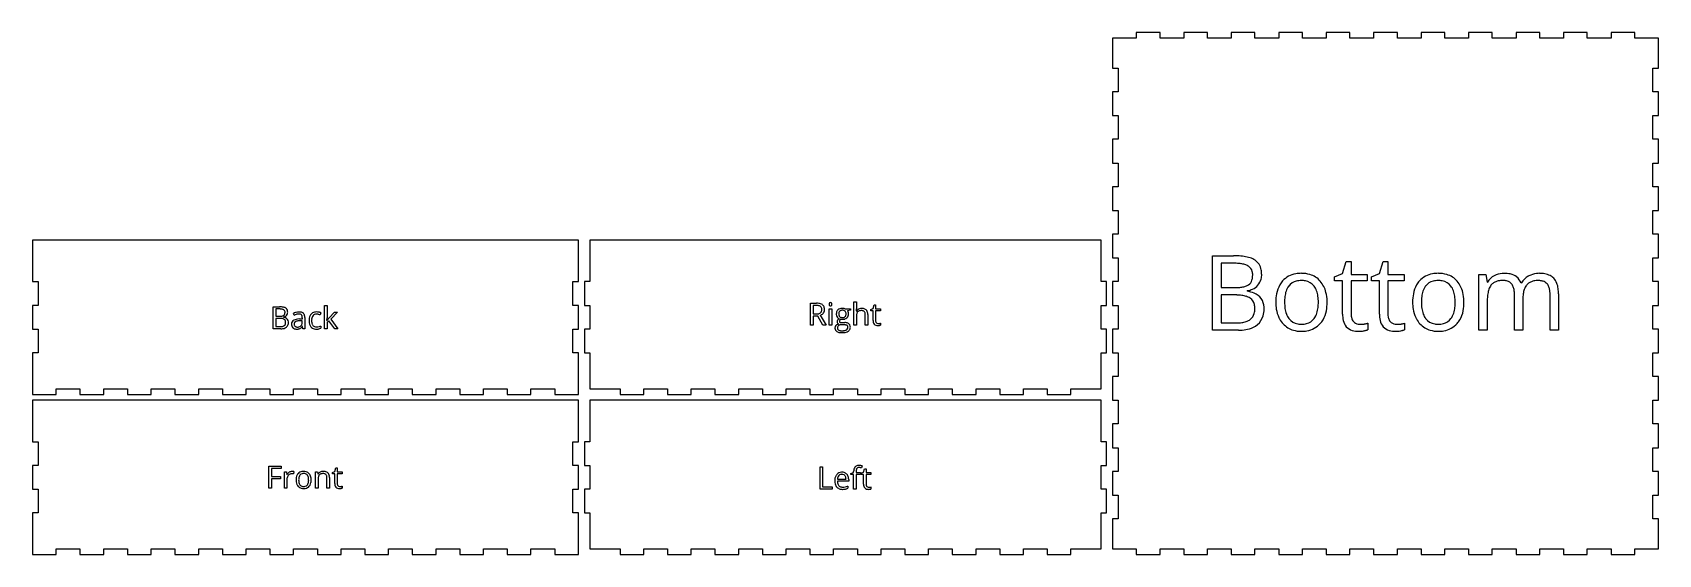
# Model space of a CAD drawing. Header units: inches. Extents: x 0 to 34.2, y 0.1 to 11.1.
import ezdxf

# ---------------------------------------------------------------- set-up
doc = ezdxf.new("R2010")
doc.units = ezdxf.units.IN

msp = doc.modelspace()

# ---------------------------------------------------------------- linework, layer by layer
at = {"layer": 'Back_labelLayer'}
for p, q in [((5.069, 4.881), (5.069, 5.345)), ((5.069, 5.345), (5.2, 5.345)), ((5.123, 5.299), (5.123, 5.147)), ((5.202, 5.299), (5.123, 5.299)), ((5.123, 5.147), (5.212, 5.147)), ((5.511, 5.165), (5.495, 5.205)), ((6.075, 5.217), (6.059, 5.173)), ((6.153, 4.881), (6.153, 5.375)), ((6.153, 5.375), (6.205, 5.375)), ((6.205, 5.375), (6.205, 5.113)), ((6.247, 5.11), (6.359, 5.229)), ((6.421, 5.229), (6.281, 5.081)), ((6.359, 5.229), (6.421, 5.229)), ((5.231, 4.881), (5.069, 4.881)), ((5.215, 5.101), (5.123, 5.101)), ((5.123, 5.101), (5.123, 4.927)), ((5.123, 4.927), (5.219, 4.927)), ((5.285, 5.128), (5.285, 5.124)), ((5.624, 5.088), (5.684, 5.09)), ((5.682, 5.052), (5.63, 5.05)), ((5.682, 5.021), (5.682, 5.052)), ((5.685, 4.931), (5.683, 4.931)), ((5.684, 5.09), (5.684, 5.111)), ((5.696, 4.881), (5.685, 4.931)), ((5.735, 4.881), (5.696, 4.881)), ((5.735, 5.119), (5.735, 4.881)), ((6.07, 4.94), (6.07, 4.893)), ((6.205, 4.881), (6.153, 4.881)), ((6.202, 5.059), (6.205, 5.059)), ((6.245, 5.046), (6.205, 5.011)), ((6.205, 5.011), (6.205, 4.881)), ((6.367, 4.881), (6.245, 5.046)), ((6.281, 5.081), (6.431, 4.881)), ((6.431, 4.881), (6.367, 4.881))]:
    msp.add_line(p, q, dxfattribs=at)
for centre, radius, start, end in [((5.201, 4.853), 0.492, 84.897, 90.1951), ((5.202, 4.911), 0.388, 87.899, 90.0356), ((5.213, 5.436), 0.289, 269.7927, 275.3663), ((5.207, 5.022), 0.276, 82.186, 88.0878), ((5.224, 5.322), 0.175, 275.2579, 283.3284), ((5.219, 5.044), 0.3, 77.3551, 84.9994), ((5.223, 5.133), 0.164, 73.4545, 82.3248), ((5.241, 5.249), 0.0997, 283.1004, 295.9663), ((5.244, 5.204), 0.0906, 59.0099, 73.7456), ((5.248, 5.171), 0.171, 65.3868, 77.5778), ((5.256, 5.218), 0.065, 296.4213, 305.3719), ((5.262, 5.234), 0.0558, 14.0453, 58.8246), ((5.261, 5.21), 0.0559, 306.0082, 342.9774), ((5.227, 5.221), 0.0913, 342.2561, 356.2392), ((5.234, 5.226), 0.0853, 359.4167, 14.4506), ((5.28, 5.225), 0.0954, 293.2774, 318.9174), ((5.189, 5.225), 0.13, 355.7583, 0.0741), ((5.273, 5.226), 0.11, 56.4093, 64.9558), ((5.284, 5.243), 0.0897, 9.246, 56.3616), ((5.282, 5.222), 0.092, 319.4393, 345.6), ((5.253, 5.229), 0.122, 345.6386, 0.4554), ((5.232, 5.231), 0.143, 359.672, 10.5634), ((5.61, 4.991), 0.243, 106.3566, 118.3352), ((5.666, 4.847), 0.353, 112.2127, 115.9641), ((5.631, 4.935), 0.259, 103.6227, 112.4316), ((5.621, 4.959), 0.276, 104.516, 106.5494), ((5.613, 4.991), 0.244, 90.0713, 104.6523), ((5.611, 5.02), 0.172, 90.4485, 103.7668), ((5.61, 5.061), 0.13, 83.6504, 90.1761), ((5.614, 5.012), 0.223, 81.5683, 90.3249), ((5.615, 5.105), 0.0861, 70.571, 83.9939), ((5.627, 5.136), 0.0535, 42.7295, 71.0382), ((5.627, 5.096), 0.138, 68.2276, 81.7489), ((5.622, 5.133), 0.0588, 20.4102, 41.4478), ((5.589, 5.121), 0.0935, 7.8269, 20.6037), ((5.645, 5.141), 0.0897, 47.8686, 68.2936), ((5.648, 5.147), 0.0834, 19.233, 46.6746), ((5.599, 5.128), 0.135, 6.3379, 19.6812), ((5.528, 5.119), 0.207, 359.8022, 6.6587), ((6.014, 5.074), 0.188, 153.0874, 170.1053), ((5.975, 5.092), 0.145, 138.6552, 152.6856), ((5.968, 5.097), 0.136, 101.4912, 138.3133), ((5.974, 5.099), 0.0884, 114.4265, 161.6634), ((5.982, 5.072), 0.117, 88.7192, 112.5666), ((5.984, 5.029), 0.207, 89.5889, 102.1787), ((5.985, 5.072), 0.116, 87.6709, 89.9772), ((5.986, 4.998), 0.238, 77.7702, 89.9478), ((5.983, 5.038), 0.151, 81.6904, 87.5071), ((5.973, 4.972), 0.218, 77.2991, 81.7348), ((5.96, 4.911), 0.28, 74.7813, 77.4489), ((5.973, 4.955), 0.234, 68.3301, 74.8825), ((5.981, 4.973), 0.263, 74.6793, 77.958), ((6.006, 5.061), 0.172, 70.0964, 74.7369), ((6.029, 5.124), 0.104, 63.5049, 70.1852), ((6.043, 5.155), 0.0706, 62.9309, 63.2202), ((5.215, 4.767), 0.334, 89.1757, 90.0067), ((5.221, 5.16), 0.232, 269.7249, 277.3697), ((5.217, 4.842), 0.259, 82.5352, 89.4274), ((5.231, 5.176), 0.295, 269.9236, 274.3945), ((5.232, 5.073), 0.145, 277.2154, 288.7569), ((5.231, 4.941), 0.158, 72.4069, 82.6767), ((5.238, 5.095), 0.213, 274.0488, 286.2583), ((5.251, 5.003), 0.0935, 55.7505, 72.6739), ((5.25, 5.021), 0.0902, 288.5733, 306.8102), ((5.253, 5.301), 0.176, 280.1943, 281.3181), ((5.255, 4.94), 0.187, 66.9272, 80.9433), ((5.261, 5.266), 0.14, 280.9041, 293.5859), ((5.26, 5.025), 0.14, 285.9423, 309.1242), ((5.266, 5.027), 0.0649, 12.9748, 55.1887), ((5.262, 5.004), 0.069, 307.7355, 345.8336), ((5.289, 5.016), 0.103, 36.6682, 67.6255), ((5.222, 5.015), 0.11, 345.1079, 358.8339), ((5.231, 5.018), 0.101, 359.4709, 13.6049), ((5.187, 5.017), 0.145, 358.3215, 0.0103), ((5.278, 5.002), 0.111, 309.2852, 343.8553), ((5.288, 5.02), 0.102, 3.1842, 34.6976), ((5.243, 5.012), 0.148, 344.0558, 0.569), ((5.239, 5.013), 0.151, 359.94, 4.5451), ((5.547, 4.981), 0.0912, 115.4905, 182.3569), ((5.589, 4.976), 0.133, 179.5461, 192.6948), ((5.544, 4.965), 0.0866, 192.0829, 227.4519), ((5.546, 4.969), 0.0907, 227.7699, 237.8041), ((5.554, 4.983), 0.107, 238.3272, 258.9186), ((5.593, 4.897), 0.186, 101.357, 117.0798), ((5.594, 4.977), 0.0832, 171.2123, 180.2067), ((5.586, 4.976), 0.0753, 179.5265, 192.7793), ((5.568, 4.982), 0.0562, 120.9736, 172.418), ((5.561, 4.97), 0.0491, 192.327, 222.0572), ((5.559, 4.969), 0.0469, 222.5827, 229.2536), ((5.565, 4.977), 0.0574, 229.784, 254.2724), ((5.565, 5.037), 0.162, 258.6717, 270.4051), ((5.581, 4.962), 0.0809, 113.59, 121.6793), ((5.601, 4.915), 0.132, 102.8, 113.2432), ((5.574, 5.006), 0.087, 253.9401, 266.4535), ((5.629, 4.726), 0.362, 92.4699, 101.7062), ((5.567, 5.112), 0.237, 269.9531, 273.1487), ((5.577, 5.037), 0.119, 266.0797, 270.0576), ((5.625, 4.814), 0.235, 96.3541, 102.9958), ((5.578, 5.063), 0.145, 269.5796, 282.0412), ((5.57, 5.054), 0.179, 272.9336, 281.4137), ((5.642, 4.664), 0.387, 91.8559, 96.4485), ((5.582, 4.998), 0.122, 281.298, 293.7309), ((5.589, 5.017), 0.097, 281.7122, 306.4592), ((5.64, 4.573), 0.515, 91.7179, 92.9092), ((5.591, 4.975), 0.0971, 294.3935, 304.7376), ((5.593, 5.009), 0.088, 306.9881, 313.8561), ((5.565, 5.012), 0.142, 304.8493, 314.8526), ((5.593, 5.009), 0.0882, 314.1893, 347.4269), ((5.511, 5.066), 0.218, 314.7445, 321.707), ((5.548, 5.02), 0.134, 346.9177, 0.2825), ((5.532, 5.112), 0.151, 359.6939, 8.0028), ((5.505, 5.021), 0.177, 359.8278, 0.0001), ((6.115, 5.055), 0.291, 169.8978, 180.3689), ((6.143, 5.053), 0.319, 179.9388, 183.9822), ((6.057, 5.045), 0.232, 183.5915, 196.3537), ((5.98, 5.022), 0.152, 196.0165, 221.1348), ((5.965, 5.01), 0.134, 221.7976, 256.8022), ((6.17, 5.054), 0.291, 174.5305, 180.1553), ((6.134, 5.052), 0.255, 179.7044, 188.0746), ((6.056, 5.067), 0.177, 160.1421, 175.137), ((6.042, 5.039), 0.162, 187.9316, 200.3885), ((5.992, 5.02), 0.109, 200.4179, 216.6395), ((5.971, 5.006), 0.0837, 216.9697, 261.3104), ((5.981, 5.072), 0.197, 256.4247, 270.4887), ((5.981, 5.048), 0.127, 260.136, 270.2688), ((5.98, 5.141), 0.221, 270.2656, 286.2891), ((5.983, 5.164), 0.289, 269.9655, 272.8635), ((5.987, 5.096), 0.221, 272.5977, 282.1882), ((6.002, 5.027), 0.15, 282.0345, 296.9458), ((5.967, 5.191), 0.272, 286.0456, 292.3656), ((3.936, 5.217), 2.272, 356.022, 356.0553), ((4.497, 5.179), 1.709, 356.0322, 356.6452), ((5.58, 5.122), 0.625, 357.504, 358.3296), ((5.171, 5.14), 1.034, 356.6328, 357.4907), ((5.854, 5.114), 0.351, 358.2737, 359.894), ((6.459, 4.879), 0.312, 142.3223, 144.7086), ((6.626, 4.751), 0.522, 140.4336, 142.3364), ((6.842, 4.573), 0.802, 139.2798, 140.4703), ((7.093, 4.357), 1.132, 138.342, 139.2878)]:
    msp.add_arc(centre, radius, start, end, dxfattribs=at)
at = {"layer": 'Back_outsideCutPath'}
for p, q in [((0, 6.75), (0, 5.875)), ((11.5, 6.75), (0, 6.75)), ((11.5, 5.875), (11.5, 6.75)), ((0, 5.875), (0.118, 5.875)), ((0.118, 5.875), (0.118, 5.375)), ((11.382, 5.375), (11.382, 5.875)), ((11.382, 5.875), (11.5, 5.875)), ((0.118, 5.375), (0, 5.375)), ((0, 5.375), (0, 4.875)), ((11.5, 5.375), (11.382, 5.375)), ((11.5, 4.875), (11.5, 5.375)), ((0, 4.875), (0.118, 4.875)), ((0.118, 4.875), (0.118, 4.375)), ((11.382, 4.375), (11.382, 4.875)), ((11.382, 4.875), (11.5, 4.875)), ((0.118, 4.375), (0, 4.375)), ((0, 4.375), (0, 3.5)), ((11.5, 4.375), (11.382, 4.375)), ((11.5, 3.5), (11.5, 4.375)), ((0, 3.5), (0.5, 3.5)), ((0.5, 3.5), (0.5, 3.618)), ((0.5, 3.618), (1, 3.618)), ((1, 3.618), (1, 3.5)), ((1, 3.5), (1.5, 3.5)), ((1.5, 3.5), (1.5, 3.618)), ((1.5, 3.618), (2, 3.618)), ((2, 3.618), (2, 3.5)), ((2, 3.5), (2.5, 3.5)), ((2.5, 3.5), (2.5, 3.618)), ((2.5, 3.618), (3, 3.618)), ((3, 3.618), (3, 3.5)), ((3, 3.5), (3.5, 3.5)), ((3.5, 3.5), (3.5, 3.618)), ((3.5, 3.618), (4, 3.618)), ((4, 3.618), (4, 3.5)), ((4, 3.5), (4.5, 3.5)), ((4.5, 3.5), (4.5, 3.618)), ((4.5, 3.618), (5, 3.618)), ((5, 3.618), (5, 3.5)), ((5, 3.5), (5.5, 3.5)), ((5.5, 3.5), (5.5, 3.618)), ((5.5, 3.618), (6, 3.618)), ((6, 3.618), (6, 3.5)), ((6, 3.5), (6.5, 3.5)), ((6.5, 3.5), (6.5, 3.618)), ((6.5, 3.618), (7, 3.618)), ((7, 3.618), (7, 3.5)), ((7, 3.5), (7.5, 3.5)), ((7.5, 3.5), (7.5, 3.618)), ((7.5, 3.618), (8, 3.618)), ((8, 3.618), (8, 3.5)), ((8, 3.5), (8.5, 3.5)), ((8.5, 3.5), (8.5, 3.618)), ((8.5, 3.618), (9, 3.618)), ((9, 3.618), (9, 3.5)), ((9, 3.5), (9.5, 3.5)), ((9.5, 3.5), (9.5, 3.618)), ((9.5, 3.618), (10, 3.618)), ((10, 3.618), (10, 3.5)), ((10, 3.5), (10.5, 3.5)), ((10.5, 3.5), (10.5, 3.618)), ((10.5, 3.618), (11, 3.618)), ((11, 3.618), (11, 3.5)), ((11, 3.5), (11.5, 3.5))]:
    msp.add_line(p, q, dxfattribs=at)
at = {"layer": 'Bottom_labelLayer'}
for p, q in [((24.856, 4.851), (24.856, 6.421)), ((24.856, 6.421), (25.299, 6.421)), ((25.038, 6.263), (25.038, 5.749)), ((25.307, 6.263), (25.038, 6.263)), ((27.596, 6.049), (27.671, 6.301)), ((27.671, 6.301), (27.774, 6.301)), ((27.774, 6.301), (27.774, 6.028)), ((28.373, 6.049), (28.448, 6.301)), ((28.448, 6.301), (28.551, 6.301)), ((28.551, 6.301), (28.551, 6.028)), ((27.427, 5.975), (27.596, 6.049)), ((27.427, 5.889), (27.427, 5.975)), ((27.596, 5.889), (27.427, 5.889)), ((27.596, 5.189), (27.596, 5.889)), ((27.774, 6.028), (28.116, 6.028)), ((28.116, 5.889), (27.774, 5.889)), ((27.774, 5.889), (27.774, 5.196)), ((28.116, 6.028), (28.116, 5.889)), ((28.204, 5.975), (28.373, 6.049)), ((28.204, 5.889), (28.204, 5.975)), ((28.373, 5.889), (28.204, 5.889)), ((28.373, 5.189), (28.373, 5.889)), ((28.551, 6.028), (28.893, 6.028)), ((28.893, 5.889), (28.551, 5.889)), ((28.551, 5.889), (28.551, 5.196)), ((28.893, 6.028), (28.893, 5.889)), ((30.465, 4.851), (30.465, 6.028)), ((30.465, 6.028), (30.61, 6.028)), ((30.61, 6.028), (30.639, 5.867)), ((30.639, 5.867), (30.648, 5.867)), ((31.357, 5.85), (31.365, 5.85)), ((25.038, 5.749), (25.339, 5.749)), ((25.351, 5.594), (25.038, 5.594)), ((25.038, 5.594), (25.038, 5.006)), ((25.586, 5.684), (25.586, 5.673)), ((31.215, 4.851), (31.215, 5.616)), ((31.393, 5.508), (31.393, 4.851)), ((31.966, 4.851), (31.966, 5.616)), ((32.144, 5.619), (32.144, 4.851)), ((30.644, 5.468), (30.644, 4.851)), ((25.404, 4.851), (24.856, 4.851)), ((25.038, 5.006), (25.366, 5.006)), ((28.125, 4.998), (28.125, 4.861)), ((28.901, 4.998), (28.901, 4.861)), ((30.644, 4.851), (30.465, 4.851)), ((31.393, 4.851), (31.215, 4.851)), ((32.144, 4.851), (31.966, 4.851))]:
    msp.add_line(p, q, dxfattribs=at)
for centre, radius, start, end in [((25.305, 4.755), 1.666, 84.8971, 90.1948), ((25.308, 4.95), 1.313, 87.899, 90.0358), ((25.325, 5.328), 0.934, 82.186, 88.0879), ((25.378, 5.704), 0.555, 73.454, 82.3253), ((25.365, 5.403), 1.015, 77.3551, 84.9994), ((25.45, 5.942), 0.306, 59.0095, 73.7463), ((25.463, 5.83), 0.577, 65.3871, 77.5779), ((25.51, 6.043), 0.189, 14.0451, 58.8249), ((25.546, 6.017), 0.372, 56.4101, 64.9554), ((25.583, 6.075), 0.304, 9.246, 56.3615), ((25.506, 5.962), 0.189, 306.0082, 342.9776), ((25.393, 6.001), 0.309, 342.257, 356.2391), ((25.414, 6.017), 0.289, 359.4169, 14.4501), ((25.262, 6.013), 0.44, 355.7585, 0.0732), ((25.577, 6.004), 0.311, 319.4396, 345.5999), ((25.48, 6.029), 0.412, 345.6388, 0.4553), ((25.407, 6.035), 0.484, 359.6721, 10.5635), ((26.7, 5.56), 0.493, 138.176, 150.2287), ((26.683, 5.573), 0.472, 99.1759, 137.9833), ((26.687, 5.609), 0.284, 103.4685, 142.3119), ((26.729, 5.357), 0.693, 89.7326, 100.076), ((26.723, 5.474), 0.424, 89.4806, 103.8804), ((26.729, 5.448), 0.45, 79.3454, 90.3174), ((26.738, 5.45), 0.599, 73.5223, 90.5693), ((26.764, 5.601), 0.293, 37.9578, 80.4005), ((26.773, 5.578), 0.467, 41.1446, 73.2134), ((26.706, 5.52), 0.555, 13.5015, 41.0703), ((29.582, 5.56), 0.493, 138.176, 150.2287), ((29.565, 5.573), 0.472, 99.1759, 137.9833), ((29.57, 5.609), 0.284, 103.4685, 142.3119), ((29.611, 5.357), 0.693, 89.7326, 100.076), ((29.605, 5.474), 0.424, 89.4806, 103.8804), ((29.612, 5.448), 0.45, 79.3454, 90.3174), ((29.62, 5.45), 0.599, 73.5223, 90.5693), ((29.646, 5.601), 0.293, 37.9578, 80.4005), ((29.656, 5.578), 0.467, 41.1446, 73.2134), ((29.589, 5.52), 0.555, 13.5015, 41.0703), ((30.95, 5.689), 0.35, 117.1209, 149.5424), ((30.906, 5.655), 0.234, 123.7022, 142.3021), ((30.93, 5.614), 0.28, 101.1547, 123.0656), ((30.986, 5.625), 0.423, 93.8344, 117.5072), ((30.964, 5.455), 0.443, 89.5572, 101.4833), ((30.996, 5.538), 0.511, 89.9662, 94.2831), ((30.968, 5.48), 0.418, 85.5236, 90.079), ((31.002, 5.466), 0.584, 77.5573, 90.5514), ((30.979, 5.602), 0.296, 72.3599, 85.9562), ((31.014, 5.705), 0.187, 41.0613, 72.8992), ((31.056, 5.699), 0.345, 52.7027, 78.0053), ((30.99, 5.689), 0.215, 20.7074, 40.0215), ((31.075, 5.734), 0.304, 22.2099, 51.497), ((31.689, 5.664), 0.372, 119.4042, 150.1829), ((31.655, 5.651), 0.236, 122.3599, 140.2882), ((31.73, 5.602), 0.447, 118.257, 120.0633), ((31.73, 5.597), 0.451, 95.8636, 117.9694), ((31.681, 5.604), 0.29, 101.0033, 121.7839), ((31.715, 5.439), 0.459, 89.562, 101.2962), ((31.745, 5.487), 0.563, 89.9195, 96.2621), ((31.719, 5.484), 0.414, 85.8145, 90.0681), ((31.75, 5.429), 0.62, 79.9361, 90.3803), ((31.73, 5.601), 0.296, 72.6396, 86.2567), ((31.764, 5.704), 0.188, 41.0407, 73.1794), ((31.791, 5.653), 0.392, 62.9723, 80.1665), ((31.741, 5.689), 0.215, 20.7074, 40.0215), ((31.834, 5.742), 0.294, 44.2289, 62.623), ((31.821, 5.736), 0.307, 19.5614, 43.3161), ((31.635, 5.666), 0.506, 7.5044, 19.9643), ((25.343, 6.727), 0.979, 269.7924, 275.3661), ((25.351, 4.457), 1.137, 89.1767, 90.0037), ((25.359, 4.717), 0.876, 82.5348, 89.4273), ((25.38, 6.344), 0.593, 275.2577, 283.3281), ((25.404, 5.054), 0.536, 72.4073, 82.6767), ((25.44, 6.095), 0.337, 283.0998, 295.9665), ((25.472, 5.263), 0.317, 55.7512, 72.6729), ((25.481, 6.27), 0.595, 280.1916, 281.3175), ((25.487, 5.05), 0.631, 66.9274, 80.943), ((25.49, 5.989), 0.22, 296.4219, 305.3719), ((25.508, 6.151), 0.474, 280.9045, 293.5858), ((25.525, 5.345), 0.22, 12.9746, 55.1887), ((25.57, 6.014), 0.323, 293.2775, 318.9173), ((25.601, 5.308), 0.349, 36.6683, 67.6255), ((25.596, 5.319), 0.347, 3.1842, 34.6973), ((27.115, 5.447), 0.926, 169.2443, 180.3881), ((26.8, 5.509), 0.605, 150.7112, 169.4695), ((27.316, 5.444), 0.942, 173.0087, 180.2464), ((26.975, 5.488), 0.599, 162.0655, 173.1674), ((26.757, 5.561), 0.369, 142.9025, 162.3751), ((26.703, 5.558), 0.367, 20.0257, 37.435), ((26.522, 5.492), 0.561, 7.7439, 20.0691), ((26.196, 5.445), 0.89, 359.7075, 7.8972), ((26.447, 5.452), 0.823, 1.1277, 13.88), ((29.997, 5.447), 0.926, 169.2443, 180.3881), ((29.682, 5.509), 0.605, 150.7112, 169.4695), ((30.198, 5.444), 0.942, 173.0087, 180.2464), ((29.857, 5.488), 0.599, 162.0655, 173.1674), ((29.639, 5.561), 0.369, 142.9025, 162.3751), ((29.586, 5.558), 0.367, 20.0257, 37.435), ((29.404, 5.492), 0.561, 7.7439, 20.0691), ((29.078, 5.445), 0.89, 359.7075, 7.8972), ((29.329, 5.452), 0.823, 1.1277, 13.88), ((31.54, 5.484), 0.896, 171.3041, 178.3503), ((31.885, 5.469), 1.241, 178.0972, 180.0256), ((31.179, 5.541), 0.53, 161.0234, 171.447), ((30.961, 5.618), 0.299, 143.0771, 161.3913), ((30.883, 5.648), 0.33, 7.9865, 20.795), ((30.689, 5.619), 0.526, 359.6947, 8.1472), ((32.177, 5.512), 0.784, 172.3777, 180.183), ((32.44, 5.508), 1.046, 179.8998, 180.0001), ((31.88, 5.553), 0.484, 160.8733, 172.5273), ((31.702, 5.617), 0.295, 140.9766, 161.17), ((31.634, 5.648), 0.33, 7.9865, 20.795), ((31.44, 5.619), 0.526, 359.6947, 8.1472), ((31.326, 5.623), 0.818, 359.7106, 7.6908), ((25.509, 5.264), 0.233, 307.7352, 345.8337), ((25.374, 5.303), 0.374, 345.1079, 358.8343), ((25.406, 5.313), 0.343, 359.4708, 13.6047), ((25.255, 5.31), 0.493, 358.3238, 0.0096), ((25.563, 5.26), 0.376, 309.2853, 343.8551), ((25.444, 5.292), 0.499, 344.0558, 0.5688), ((25.432, 5.298), 0.512, 359.9403, 4.5454), ((27.081, 5.437), 0.892, 179.7744, 189.0933), ((26.852, 5.398), 0.66, 188.9103, 205.3171), ((27.277, 5.436), 0.903, 179.7059, 187.9162), ((26.945, 5.388), 0.568, 187.764, 200.0977), ((26.763, 5.321), 0.374, 200.0846, 216.9131), ((26.689, 5.326), 0.383, 323.0089, 342.639), ((26.47, 5.398), 0.613, 342.3616, 353.7537), ((26.147, 5.437), 0.939, 353.5362, 0.2015), ((26.66, 5.372), 0.605, 330.2507, 349.4117), ((26.349, 5.434), 0.921, 349.1761, 0.3862), ((26.224, 5.44), 1.047, 359.9923, 1.5417), ((28.157, 5.183), 0.561, 179.355, 192.8477), ((28.133, 5.194), 0.359, 179.6417, 189.7504), ((28.933, 5.183), 0.561, 179.355, 192.8477), ((28.91, 5.194), 0.359, 179.6417, 189.7504), ((29.963, 5.437), 0.892, 179.7744, 189.0933), ((29.734, 5.398), 0.66, 188.9103, 205.3171), ((30.159, 5.436), 0.903, 179.7059, 187.9162), ((29.828, 5.388), 0.568, 187.764, 200.0977), ((29.645, 5.321), 0.374, 200.0846, 216.9131), ((29.571, 5.326), 0.383, 323.0089, 342.639), ((29.352, 5.398), 0.613, 342.3616, 353.7537), ((29.029, 5.437), 0.939, 353.5362, 0.2015), ((29.542, 5.372), 0.605, 330.2507, 349.4117), ((29.232, 5.434), 0.921, 349.1761, 0.3862), ((29.106, 5.44), 1.047, 359.9923, 1.5417), ((25.37, 5.792), 0.786, 269.725, 277.3702), ((25.405, 5.847), 0.997, 269.9238, 274.3951), ((25.409, 5.499), 0.49, 277.2151, 288.7572), ((25.43, 5.574), 0.722, 274.0492, 286.2579), ((25.469, 5.324), 0.305, 288.5731, 306.8107), ((25.502, 5.337), 0.475, 285.9421, 309.1245), ((26.783, 5.369), 0.586, 205.6554, 208.4469), ((26.695, 5.316), 0.483, 207.7948, 238.6757), ((26.702, 5.328), 0.497, 238.8115, 253.2429), ((26.696, 5.274), 0.292, 217.3009, 261.7099), ((26.721, 5.402), 0.573, 253.5438, 270.4182), ((26.727, 5.421), 0.443, 260.5035, 270.2475), ((26.728, 5.521), 0.692, 269.7502, 279.8032), ((26.733, 5.393), 0.414, 269.4481, 284.7255), ((26.766, 5.271), 0.288, 284.5662, 322.6335), ((26.772, 5.309), 0.475, 278.8959, 317.9979), ((26.755, 5.323), 0.497, 318.144, 329.7566), ((27.875, 5.107), 0.27, 190.3818, 253.8772), ((28.007, 5.172), 0.23, 189.548, 205.7876), ((27.955, 5.148), 0.173, 206.1295, 221.4081), ((27.93, 5.295), 0.466, 253.7848, 270.8852), ((27.949, 5.143), 0.166, 221.595, 262.3505), ((27.963, 5.215), 0.238, 261.3268, 270.1916), ((27.938, 5.285), 0.456, 270.0013, 270.7612), ((27.935, 5.385), 0.556, 270.8936, 275.5482), ((27.965, 5.562), 0.586, 269.8804, 278.3027), ((27.914, 5.601), 0.773, 275.5261, 279.2942), ((27.933, 5.496), 0.667, 279.1856, 280.1137), ((27.97, 5.517), 0.541, 278.4166, 279.0083), ((27.963, 5.334), 0.502, 280.0075, 283.3732), ((27.905, 5.936), 0.965, 278.9593, 280.5108), ((28.007, 5.148), 0.31, 283.3072, 288.1192), ((27.967, 5.6), 0.623, 280.4845, 282.6274), ((28.022, 5.356), 0.373, 282.5882, 285.58), ((28.05, 5.02), 0.175, 287.989, 295.305), ((28.05, 5.253), 0.266, 285.7202, 286.2553), ((28.652, 5.107), 0.27, 190.3818, 253.8772), ((28.783, 5.172), 0.23, 189.548, 205.7876), ((28.731, 5.148), 0.173, 206.1295, 221.4081), ((28.707, 5.295), 0.466, 253.7848, 270.8852), ((28.725, 5.143), 0.166, 221.595, 262.3505), ((28.739, 5.215), 0.238, 261.3268, 270.1916), ((28.714, 5.285), 0.456, 270.0013, 270.7612), ((28.712, 5.385), 0.556, 270.8936, 275.5482), ((28.741, 5.562), 0.586, 269.8804, 278.3027), ((28.691, 5.601), 0.773, 275.5261, 279.2942), ((28.709, 5.496), 0.667, 279.1856, 280.1137), ((28.747, 5.517), 0.541, 278.4166, 279.0083), ((28.739, 5.334), 0.502, 280.0075, 283.3732), ((28.681, 5.936), 0.965, 278.9593, 280.5108), ((28.784, 5.148), 0.31, 283.3072, 288.1192), ((28.744, 5.6), 0.623, 280.4845, 282.6274), ((28.799, 5.356), 0.373, 282.5882, 285.58), ((28.826, 5.02), 0.175, 287.989, 295.305), ((28.827, 5.253), 0.266, 285.7202, 286.2553), ((29.666, 5.369), 0.586, 205.6554, 208.4469), ((29.578, 5.316), 0.483, 207.7948, 238.6757), ((29.584, 5.328), 0.497, 238.8115, 253.2429), ((29.578, 5.274), 0.292, 217.3009, 261.7099), ((29.603, 5.402), 0.573, 253.5438, 270.4182), ((29.609, 5.421), 0.443, 260.5035, 270.2475), ((29.61, 5.521), 0.692, 269.7502, 279.8032), ((29.615, 5.393), 0.414, 269.4481, 284.7255), ((29.648, 5.271), 0.288, 284.5662, 322.6335), ((29.654, 5.309), 0.475, 278.8959, 317.9979), ((29.637, 5.323), 0.497, 318.144, 329.7566)]:
    msp.add_arc(centre, radius, start, end, dxfattribs=at)
at = {"layer": 'Bottom_outsideCutPath'}
for p, q in [((23.25, 11.007), (22.75, 11.007)), ((22.75, 11.007), (22.75, 10.375)), ((23.75, 11.125), (23.25, 11.125)), ((23.25, 11.125), (23.25, 11.007)), ((23.75, 11.007), (23.75, 11.125)), ((24.25, 11.007), (23.75, 11.007)), ((24.75, 11.125), (24.25, 11.125)), ((24.25, 11.125), (24.25, 11.007)), ((24.75, 11.007), (24.75, 11.125)), ((25.25, 11.007), (24.75, 11.007)), ((25.75, 11.125), (25.25, 11.125)), ((25.25, 11.125), (25.25, 11.007)), ((25.75, 11.007), (25.75, 11.125)), ((26.25, 11.007), (25.75, 11.007)), ((26.75, 11.125), (26.25, 11.125)), ((26.25, 11.125), (26.25, 11.007)), ((26.75, 11.007), (26.75, 11.125)), ((27.25, 11.007), (26.75, 11.007)), ((27.75, 11.125), (27.25, 11.125)), ((27.25, 11.125), (27.25, 11.007)), ((27.75, 11.007), (27.75, 11.125)), ((28.25, 11.007), (27.75, 11.007)), ((28.75, 11.125), (28.25, 11.125)), ((28.25, 11.125), (28.25, 11.007)), ((28.75, 11.007), (28.75, 11.125)), ((29.25, 11.007), (28.75, 11.007)), ((29.75, 11.125), (29.25, 11.125)), ((29.25, 11.125), (29.25, 11.007)), ((29.75, 11.007), (29.75, 11.125)), ((30.25, 11.007), (29.75, 11.007)), ((30.75, 11.125), (30.25, 11.125)), ((30.25, 11.125), (30.25, 11.007)), ((30.75, 11.007), (30.75, 11.125)), ((31.25, 11.007), (30.75, 11.007)), ((31.75, 11.125), (31.25, 11.125)), ((31.25, 11.125), (31.25, 11.007)), ((31.75, 11.007), (31.75, 11.125)), ((32.25, 11.007), (31.75, 11.007)), ((32.75, 11.125), (32.25, 11.125)), ((32.25, 11.125), (32.25, 11.007)), ((32.75, 11.007), (32.75, 11.125)), ((33.25, 11.007), (32.75, 11.007)), ((33.75, 11.125), (33.25, 11.125)), ((33.25, 11.125), (33.25, 11.007)), ((33.75, 11.007), (33.75, 11.125)), ((34.25, 11.007), (33.75, 11.007)), ((34.25, 10.375), (34.25, 11.007)), ((22.75, 10.375), (22.868, 10.375)), ((22.868, 10.375), (22.868, 9.875)), ((34.132, 9.875), (34.132, 10.375)), ((34.132, 10.375), (34.25, 10.375)), ((22.868, 9.875), (22.75, 9.875)), ((22.75, 9.875), (22.75, 9.375)), ((34.25, 9.875), (34.132, 9.875)), ((34.25, 9.375), (34.25, 9.875)), ((22.75, 9.375), (22.868, 9.375)), ((22.868, 9.375), (22.868, 8.875)), ((34.132, 8.875), (34.132, 9.375)), ((34.132, 9.375), (34.25, 9.375)), ((22.868, 8.875), (22.75, 8.875)), ((22.75, 8.875), (22.75, 8.375)), ((34.25, 8.875), (34.132, 8.875)), ((34.25, 8.375), (34.25, 8.875)), ((22.75, 8.375), (22.868, 8.375)), ((22.868, 8.375), (22.868, 7.875)), ((34.132, 7.875), (34.132, 8.375)), ((34.132, 8.375), (34.25, 8.375)), ((22.868, 7.875), (22.75, 7.875)), ((22.75, 7.875), (22.75, 7.375)), ((34.25, 7.875), (34.132, 7.875)), ((34.25, 7.375), (34.25, 7.875)), ((22.75, 7.375), (22.868, 7.375)), ((22.868, 7.375), (22.868, 6.875)), ((34.132, 6.875), (34.132, 7.375)), ((34.132, 7.375), (34.25, 7.375)), ((22.868, 6.875), (22.75, 6.875)), ((22.75, 6.875), (22.75, 6.375)), ((34.25, 6.875), (34.132, 6.875)), ((34.25, 6.375), (34.25, 6.875)), ((22.75, 6.375), (22.868, 6.375)), ((22.868, 6.375), (22.868, 5.875)), ((34.132, 5.875), (34.132, 6.375)), ((34.132, 6.375), (34.25, 6.375)), ((22.868, 5.875), (22.75, 5.875)), ((22.75, 5.875), (22.75, 5.375)), ((34.25, 5.875), (34.132, 5.875)), ((34.25, 5.375), (34.25, 5.875)), ((22.75, 5.375), (22.868, 5.375)), ((22.868, 5.375), (22.868, 4.875)), ((34.132, 4.875), (34.132, 5.375)), ((34.132, 5.375), (34.25, 5.375)), ((22.868, 4.875), (22.75, 4.875)), ((22.75, 4.875), (22.75, 4.375)), ((34.25, 4.875), (34.132, 4.875)), ((34.25, 4.375), (34.25, 4.875)), ((22.75, 4.375), (22.868, 4.375)), ((22.868, 4.375), (22.868, 3.875)), ((34.132, 3.875), (34.132, 4.375)), ((34.132, 4.375), (34.25, 4.375)), ((22.868, 3.875), (22.75, 3.875)), ((22.75, 3.875), (22.75, 3.375)), ((34.25, 3.875), (34.132, 3.875)), ((34.25, 3.375), (34.25, 3.875)), ((22.75, 3.375), (22.868, 3.375)), ((22.868, 3.375), (22.868, 2.875)), ((34.132, 2.875), (34.132, 3.375)), ((34.132, 3.375), (34.25, 3.375)), ((22.868, 2.875), (22.75, 2.875)), ((22.75, 2.875), (22.75, 2.375)), ((34.25, 2.875), (34.132, 2.875)), ((34.25, 2.375), (34.25, 2.875)), ((22.75, 2.375), (22.868, 2.375)), ((22.868, 2.375), (22.868, 1.875)), ((34.132, 1.875), (34.132, 2.375)), ((34.132, 2.375), (34.25, 2.375)), ((22.868, 1.875), (22.75, 1.875)), ((22.75, 1.875), (22.75, 1.375)), ((34.25, 1.875), (34.132, 1.875)), ((34.25, 1.375), (34.25, 1.875)), ((22.75, 1.375), (22.868, 1.375)), ((22.868, 1.375), (22.868, 0.875)), ((34.132, 0.875), (34.132, 1.375)), ((34.132, 1.375), (34.25, 1.375)), ((22.868, 0.875), (22.75, 0.875)), ((22.75, 0.875), (22.75, 0.243)), ((34.25, 0.875), (34.132, 0.875)), ((34.25, 0.243), (34.25, 0.875)), ((22.75, 0.243), (23.25, 0.243)), ((23.25, 0.243), (23.25, 0.125)), ((23.25, 0.125), (23.75, 0.125)), ((23.75, 0.125), (23.75, 0.243)), ((23.75, 0.243), (24.25, 0.243)), ((24.25, 0.243), (24.25, 0.125)), ((24.25, 0.125), (24.75, 0.125)), ((24.75, 0.125), (24.75, 0.243)), ((24.75, 0.243), (25.25, 0.243)), ((25.25, 0.243), (25.25, 0.125)), ((25.25, 0.125), (25.75, 0.125)), ((25.75, 0.125), (25.75, 0.243)), ((25.75, 0.243), (26.25, 0.243)), ((26.25, 0.243), (26.25, 0.125)), ((26.25, 0.125), (26.75, 0.125)), ((26.75, 0.125), (26.75, 0.243)), ((26.75, 0.243), (27.25, 0.243)), ((27.25, 0.243), (27.25, 0.125)), ((27.25, 0.125), (27.75, 0.125)), ((27.75, 0.125), (27.75, 0.243)), ((27.75, 0.243), (28.25, 0.243)), ((28.25, 0.243), (28.25, 0.125)), ((28.25, 0.125), (28.75, 0.125)), ((28.75, 0.125), (28.75, 0.243)), ((28.75, 0.243), (29.25, 0.243)), ((29.25, 0.243), (29.25, 0.125)), ((29.25, 0.125), (29.75, 0.125)), ((29.75, 0.125), (29.75, 0.243)), ((29.75, 0.243), (30.25, 0.243)), ((30.25, 0.243), (30.25, 0.125)), ((30.25, 0.125), (30.75, 0.125)), ((30.75, 0.125), (30.75, 0.243)), ((30.75, 0.243), (31.25, 0.243)), ((31.25, 0.243), (31.25, 0.125)), ((31.25, 0.125), (31.75, 0.125)), ((31.75, 0.125), (31.75, 0.243)), ((31.75, 0.243), (32.25, 0.243)), ((32.25, 0.243), (32.25, 0.125)), ((32.25, 0.125), (32.75, 0.125)), ((32.75, 0.125), (32.75, 0.243)), ((32.75, 0.243), (33.25, 0.243)), ((33.25, 0.243), (33.25, 0.125)), ((33.25, 0.125), (33.75, 0.125)), ((33.75, 0.125), (33.75, 0.243)), ((33.75, 0.243), (34.25, 0.243))]:
    msp.add_line(p, q, dxfattribs=at)
at = {"layer": 'Front_labelLayer'}
for p, q in [((4.978, 1.521), (4.978, 1.985)), ((4.978, 1.985), (5.236, 1.985)), ((5.236, 1.937), (5.032, 1.937)), ((5.032, 1.937), (5.032, 1.767)), ((5.032, 1.767), (5.224, 1.767)), ((5.032, 1.72), (5.032, 1.521)), ((5.224, 1.72), (5.032, 1.72)), ((5.224, 1.767), (5.224, 1.72)), ((5.236, 1.985), (5.236, 1.937)), ((5.305, 1.521), (5.305, 1.869)), ((5.305, 1.869), (5.349, 1.869)), ((5.349, 1.869), (5.355, 1.805)), ((5.355, 1.805), (5.357, 1.805)), ((5.506, 1.872), (5.498, 1.823)), ((5.963, 1.521), (5.963, 1.869)), ((5.963, 1.869), (6.006, 1.869)), ((6.006, 1.869), (6.015, 1.821)), ((6.015, 1.821), (6.017, 1.821)), ((6.201, 1.521), (6.201, 1.746)), ((6.254, 1.748), (6.254, 1.521)), ((6.316, 1.853), (6.366, 1.875)), ((6.316, 1.828), (6.316, 1.853)), ((6.366, 1.828), (6.316, 1.828)), ((6.366, 1.875), (6.388, 1.95)), ((6.366, 1.621), (6.366, 1.828)), ((6.388, 1.95), (6.419, 1.95)), ((6.419, 1.95), (6.419, 1.869)), ((6.419, 1.869), (6.52, 1.869)), ((6.52, 1.828), (6.419, 1.828)), ((6.419, 1.828), (6.419, 1.623)), ((6.52, 1.869), (6.52, 1.828)), ((5.032, 1.521), (4.978, 1.521)), ((5.358, 1.521), (5.305, 1.521)), ((5.358, 1.708), (5.358, 1.521)), ((6.016, 1.521), (5.963, 1.521)), ((6.016, 1.704), (6.016, 1.521)), ((6.254, 1.521), (6.201, 1.521)), ((6.522, 1.565), (6.522, 1.524))]:
    msp.add_line(p, q, dxfattribs=at)
for centre, radius, start, end in [((5.512, 1.717), 0.178, 139.4135, 150.6034), ((5.518, 1.708), 0.16, 173.6913, 180.0889), ((5.479, 1.714), 0.12, 138.9576, 174.5421), ((5.481, 1.745), 0.136, 124.2321, 139.4159), ((5.482, 1.711), 0.125, 135.6191, 138.8385), ((5.46, 1.736), 0.0913, 89.6333, 137.0882), ((5.463, 1.77), 0.105, 89.6795, 124.4407), ((5.46, 1.704), 0.124, 87.3428, 89.966), ((5.465, 1.634), 0.242, 84.992, 90.1286), ((5.458, 1.666), 0.162, 81.5877, 87.1922), ((5.448, 1.596), 0.232, 77.4457, 81.6357), ((5.47, 1.699), 0.176, 78.4883, 85.0272), ((5.825, 1.697), 0.274, 169.244, 180.3879), ((5.732, 1.716), 0.179, 150.7113, 169.4695), ((5.702, 1.731), 0.146, 138.1756, 150.2292), ((5.697, 1.735), 0.139, 99.1759, 137.9833), ((5.884, 1.697), 0.278, 173.0087, 180.2467), ((5.784, 1.709), 0.177, 162.0655, 173.1677), ((5.719, 1.731), 0.109, 142.9023, 162.3749), ((5.699, 1.745), 0.0839, 103.4681, 142.3123), ((5.711, 1.671), 0.205, 89.7323, 100.0763), ((5.709, 1.705), 0.125, 89.4803, 103.8803), ((5.711, 1.698), 0.133, 79.3457, 90.3174), ((5.714, 1.698), 0.177, 73.5224, 90.569), ((5.721, 1.743), 0.0867, 37.9577, 80.4005), ((5.724, 1.736), 0.138, 41.1449, 73.2131), ((5.703, 1.73), 0.108, 20.0251, 37.4357), ((5.65, 1.711), 0.166, 7.7441, 20.069), ((5.553, 1.697), 0.263, 359.7076, 7.8969), ((5.704, 1.719), 0.164, 13.5016, 41.0702), ((5.628, 1.699), 0.243, 1.1277, 13.88), ((6.265, 1.708), 0.249, 171.1767, 178.3216), ((6.354, 1.704), 0.338, 178.0806, 180.0227), ((6.107, 1.764), 0.107, 116.9443, 147.6523), ((6.167, 1.724), 0.15, 159.9536, 171.3803), ((6.107, 1.746), 0.0861, 140.1515, 160.3146), ((6.098, 1.753), 0.0743, 118.5442, 139.1929), ((6.119, 1.746), 0.128, 115.8073, 117.6052), ((6.109, 1.73), 0.0993, 100.1179, 118.1598), ((6.124, 1.733), 0.143, 94.3224, 115.5457), ((6.12, 1.671), 0.159, 89.5937, 100.3713), ((6.128, 1.703), 0.172, 89.9571, 94.7107), ((6.122, 1.691), 0.14, 84.0191, 90.1504), ((6.129, 1.667), 0.208, 80.5583, 90.3541), ((6.127, 1.736), 0.0944, 71.0826, 84.3688), ((6.139, 1.769), 0.0594, 43.379, 71.5385), ((6.142, 1.743), 0.132, 65.1093, 80.7638), ((6.136, 1.767), 0.0627, 22.7032, 42.3412), ((6.108, 1.756), 0.093, 8.4934, 22.6584), ((6.157, 1.776), 0.0947, 46.5587, 64.8783), ((6.052, 1.747), 0.149, 359.6714, 8.6882), ((6.158, 1.78), 0.0913, 19.3849, 45.5995), ((6.106, 1.76), 0.148, 6.9636, 19.8362), ((6.024, 1.749), 0.23, 359.7631, 7.2114), ((5.815, 1.694), 0.264, 179.7745, 189.0934), ((5.747, 1.683), 0.195, 188.9104, 205.317), ((5.727, 1.674), 0.173, 205.6541, 208.4473), ((5.701, 1.659), 0.143, 207.7947, 238.6759), ((5.873, 1.694), 0.267, 179.7062, 187.9163), ((5.775, 1.68), 0.168, 187.7641, 200.0975), ((5.721, 1.66), 0.111, 200.0847, 216.9127), ((5.703, 1.662), 0.147, 238.8116, 253.2425), ((5.701, 1.646), 0.0864, 217.301, 261.71), ((5.708, 1.684), 0.169, 253.5437, 270.418), ((5.71, 1.69), 0.131, 260.5037, 270.2476), ((5.711, 1.719), 0.205, 269.7506, 279.803), ((5.712, 1.681), 0.122, 269.4478, 284.7259), ((5.722, 1.645), 0.0852, 284.5665, 322.633), ((5.724, 1.657), 0.14, 278.8959, 317.9977), ((5.699, 1.662), 0.113, 323.0087, 342.639), ((5.634, 1.683), 0.181, 342.3611, 353.754), ((5.539, 1.694), 0.278, 353.5363, 0.2014), ((5.719, 1.661), 0.147, 318.1442, 329.7566), ((5.69, 1.675), 0.179, 330.2509, 349.4113), ((5.599, 1.694), 0.272, 349.1761, 0.3865), ((5.562, 1.695), 0.309, 359.9919, 1.5424), ((6.532, 1.619), 0.166, 179.3548, 192.8477), ((6.449, 1.597), 0.0797, 190.382, 253.8771), ((6.525, 1.623), 0.106, 179.6417, 189.7501), ((6.487, 1.616), 0.068, 189.5469, 205.7881), ((6.472, 1.609), 0.0511, 206.1289, 221.4083), ((6.465, 1.652), 0.138, 253.785, 270.8852), ((6.47, 1.608), 0.0489, 221.5947, 262.3509), ((6.474, 1.629), 0.0704, 261.328, 270.1913), ((6.467, 1.649), 0.134, 270.0032, 270.7671), ((6.466, 1.679), 0.164, 270.8935, 275.5474), ((6.475, 1.731), 0.173, 269.8799, 278.3025), ((6.46, 1.743), 0.228, 275.5261, 279.294), ((6.465, 1.713), 0.198, 279.1894, 280.1119), ((6.477, 1.712), 0.154, 278.4044, 279.0192), ((6.474, 1.664), 0.148, 280.0084, 283.373), ((6.457, 1.841), 0.285, 278.9588, 280.5127), ((6.476, 1.743), 0.184, 280.4867, 282.6264), ((6.488, 1.609), 0.0916, 283.3058, 288.1192), ((6.492, 1.671), 0.11, 282.5894, 285.5779), ((6.5, 1.571), 0.0519, 287.9917, 295.3009), ((6.5, 1.639), 0.0779, 285.7242, 286.2651)]:
    msp.add_arc(centre, radius, start, end, dxfattribs=at)
at = {"layer": 'Front_outsideCutPath'}
for p, q in [((0, 3.375), (0, 2.5)), ((11.5, 3.375), (0, 3.375)), ((11.5, 2.5), (11.5, 3.375)), ((0, 2.5), (0.118, 2.5)), ((0.118, 2.5), (0.118, 2)), ((11.382, 2), (11.382, 2.5)), ((11.382, 2.5), (11.5, 2.5)), ((0.118, 2), (0, 2)), ((0, 2), (0, 1.5)), ((11.5, 2), (11.382, 2)), ((11.5, 1.5), (11.5, 2)), ((0, 1.5), (0.118, 1.5)), ((0.118, 1.5), (0.118, 1)), ((11.382, 1), (11.382, 1.5)), ((11.382, 1.5), (11.5, 1.5)), ((0.118, 1), (0, 1)), ((0, 1), (0, 0.125)), ((11.5, 1), (11.382, 1)), ((11.5, 0.125), (11.5, 1)), ((0, 0.125), (0.5, 0.125)), ((0.5, 0.125), (0.5, 0.243)), ((0.5, 0.243), (1, 0.243)), ((1, 0.243), (1, 0.125)), ((1, 0.125), (1.5, 0.125)), ((1.5, 0.125), (1.5, 0.243)), ((1.5, 0.243), (2, 0.243)), ((2, 0.243), (2, 0.125)), ((2, 0.125), (2.5, 0.125)), ((2.5, 0.125), (2.5, 0.243)), ((2.5, 0.243), (3, 0.243)), ((3, 0.243), (3, 0.125)), ((3, 0.125), (3.5, 0.125)), ((3.5, 0.125), (3.5, 0.243)), ((3.5, 0.243), (4, 0.243)), ((4, 0.243), (4, 0.125)), ((4, 0.125), (4.5, 0.125)), ((4.5, 0.125), (4.5, 0.243)), ((4.5, 0.243), (5, 0.243)), ((5, 0.243), (5, 0.125)), ((5, 0.125), (5.5, 0.125)), ((5.5, 0.125), (5.5, 0.243)), ((5.5, 0.243), (6, 0.243)), ((6, 0.243), (6, 0.125)), ((6, 0.125), (6.5, 0.125)), ((6.5, 0.125), (6.5, 0.243)), ((6.5, 0.243), (7, 0.243)), ((7, 0.243), (7, 0.125)), ((7, 0.125), (7.5, 0.125)), ((7.5, 0.125), (7.5, 0.243)), ((7.5, 0.243), (8, 0.243)), ((8, 0.243), (8, 0.125)), ((8, 0.125), (8.5, 0.125)), ((8.5, 0.125), (8.5, 0.243)), ((8.5, 0.243), (9, 0.243)), ((9, 0.243), (9, 0.125)), ((9, 0.125), (9.5, 0.125)), ((9.5, 0.125), (9.5, 0.243)), ((9.5, 0.243), (10, 0.243)), ((10, 0.243), (10, 0.125)), ((10, 0.125), (10.5, 0.125)), ((10.5, 0.125), (10.5, 0.243)), ((10.5, 0.243), (11, 0.243)), ((11, 0.243), (11, 0.125)), ((11, 0.125), (11.5, 0.125))]:
    msp.add_line(p, q, dxfattribs=at)
at = {"layer": 'Left_labelLayer'}
for p, q in [((16.588, 1.505), (16.588, 1.969)), ((16.588, 1.969), (16.642, 1.969)), ((16.642, 1.969), (16.642, 1.553)), ((17.235, 1.835), (17.297, 1.854)), ((17.235, 1.811), (17.235, 1.835)), ((17.297, 1.811), (17.235, 1.811)), ((17.297, 1.854), (17.297, 1.874)), ((17.297, 1.505), (17.297, 1.811)), ((17.35, 1.875), (17.35, 1.852)), ((17.35, 1.852), (17.439, 1.852)), ((17.439, 1.811), (17.35, 1.811)), ((17.35, 1.811), (17.35, 1.505)), ((17.439, 1.852), (17.439, 1.811)), ((17.456, 1.837), (17.506, 1.859)), ((17.456, 1.811), (17.456, 1.837)), ((17.506, 1.811), (17.456, 1.811)), ((17.474, 1.991), (17.461, 1.949)), ((17.506, 1.859), (17.528, 1.933)), ((17.506, 1.604), (17.506, 1.811)), ((17.528, 1.933), (17.559, 1.933)), ((17.559, 1.933), (17.559, 1.852)), ((17.559, 1.852), (17.66, 1.852)), ((17.66, 1.811), (17.559, 1.811)), ((17.559, 1.811), (17.559, 1.607)), ((17.66, 1.852), (17.66, 1.811)), ((16.846, 1.505), (16.588, 1.505)), ((16.642, 1.553), (16.846, 1.553)), ((16.846, 1.553), (16.846, 1.505)), ((17.192, 1.669), (16.953, 1.669)), ((16.954, 1.712), (17.136, 1.712)), ((17.177, 1.568), (17.177, 1.521)), ((17.192, 1.702), (17.192, 1.669)), ((17.35, 1.505), (17.297, 1.505)), ((17.662, 1.548), (17.662, 1.508))]:
    msp.add_line(p, q, dxfattribs=at)
for centre, radius, start, end in [((17.175, 1.677), 0.277, 168.9538, 180.3844), ((17.084, 1.696), 0.184, 149.4071, 169.1854), ((17.059, 1.709), 0.156, 140.1063, 148.907), ((17.044, 1.723), 0.135, 92.4762, 140.5387), ((17.152, 1.694), 0.199, 172.1555, 174.7622), ((17.107, 1.701), 0.153, 160.3357, 172.5309), ((17.061, 1.718), 0.104, 138.0998, 160.5864), ((17.043, 1.734), 0.0802, 106.4655, 137.9178), ((17.049, 1.711), 0.104, 89.4422, 106.2085), ((17.05, 1.672), 0.186, 89.9638, 93.9179), ((17.05, 1.706), 0.108, 79.6462, 90.291), ((17.052, 1.698), 0.161, 74.2124, 90.5448), ((17.058, 1.742), 0.0722, 40.082, 80.6245), ((17.062, 1.735), 0.122, 41.2065, 74.0231), ((17.051, 1.736), 0.0815, 23.4826, 39.7067), ((17.02, 1.723), 0.115, 8.7339, 23.2771), ((16.956, 1.713), 0.18, 359.6745, 8.9224), ((17.043, 1.719), 0.147, 11.5995, 41.1495), ((16.978, 1.704), 0.214, 359.6148, 12.0335), ((17.511, 1.876), 0.214, 167.5774, 180.6589), ((17.411, 1.899), 0.11, 141.7437, 168.2318), ((17.394, 1.908), 0.0924, 98.2549, 139.6204), ((17.531, 1.878), 0.181, 171.6519, 178.4387), ((17.599, 1.875), 0.249, 178.1957, 180.0232), ((17.459, 1.889), 0.108, 161.8445, 171.7844), ((17.414, 1.904), 0.061, 145.0685, 162.1805), ((17.402, 1.912), 0.0456, 102.7672, 144.3385), ((17.409, 1.842), 0.16, 89.6693, 99.9316), ((17.408, 1.887), 0.0711, 89.4853, 103.4195), ((17.408, 1.845), 0.113, 83.0759, 89.7927), ((17.409, 1.832), 0.17, 81.5641, 89.7013), ((17.401, 1.789), 0.169, 76.5178, 83.0225), ((17.397, 1.749), 0.254, 75.9741, 81.6559), ((17.381, 1.705), 0.256, 71.9622, 76.5911), ((17.376, 1.664), 0.341, 73.2973, 76.0935), ((17.199, 1.676), 0.301, 179.9875, 181.7986), ((17.131, 1.672), 0.233, 181.3573, 194.4924), ((17.056, 1.651), 0.155, 194.088, 223.0535), ((17.048, 1.645), 0.145, 223.5465, 256.1958), ((17.164, 1.673), 0.211, 181.1449, 190.801), ((17.089, 1.658), 0.135, 190.6006, 206.0278), ((17.056, 1.643), 0.0989, 206.2953, 222.5556), ((17.053, 1.641), 0.0957, 223.0643, 258.1402), ((17.062, 1.703), 0.205, 256.0085, 270.485), ((17.065, 1.689), 0.145, 257.5313, 270.4323), ((17.064, 1.927), 0.429, 269.9677, 271.9937), ((17.065, 1.822), 0.278, 270.1984, 292.2092), ((17.069, 1.824), 0.326, 271.912, 275.9729), ((17.08, 1.72), 0.221, 275.905, 281.6605), ((17.074, 1.74), 0.242, 281.9937, 287.8846), ((17.051, 1.811), 0.316, 287.9023, 293.4864), ((17.052, 1.86), 0.318, 291.8237, 293.1623), ((17.672, 1.603), 0.166, 179.3548, 192.8477), ((17.589, 1.58), 0.0797, 190.382, 253.8771), ((17.665, 1.606), 0.106, 179.6417, 189.7501), ((17.627, 1.599), 0.068, 189.5469, 205.7881), ((17.612, 1.592), 0.0511, 206.1289, 221.4083), ((17.605, 1.636), 0.138, 253.785, 270.8852), ((17.61, 1.591), 0.0489, 221.5947, 262.3509), ((17.614, 1.612), 0.0704, 261.328, 270.1913), ((17.607, 1.632), 0.134, 270.0032, 270.7671), ((17.606, 1.662), 0.164, 270.8935, 275.5474), ((17.615, 1.715), 0.173, 269.8799, 278.3025), ((17.6, 1.726), 0.228, 275.5261, 279.294), ((17.605, 1.697), 0.198, 279.1894, 280.1119), ((17.617, 1.696), 0.154, 278.4044, 279.0192), ((17.614, 1.648), 0.148, 280.0084, 283.373), ((17.597, 1.825), 0.285, 278.9588, 280.5127), ((17.616, 1.726), 0.184, 280.4867, 282.6264), ((17.628, 1.592), 0.0916, 283.3058, 288.1192), ((17.632, 1.654), 0.11, 282.5894, 285.5779), ((17.64, 1.555), 0.0519, 287.9917, 295.3009), ((17.64, 1.623), 0.0779, 285.7242, 286.2651)]:
    msp.add_arc(centre, radius, start, end, dxfattribs=at)
at = {"layer": 'Left_outsideCutPath'}
for p, q in [((11.743, 3.375), (11.743, 2.5)), ((22.507, 3.375), (11.743, 3.375)), ((22.507, 2.5), (22.507, 3.375)), ((11.743, 2.5), (11.625, 2.5)), ((11.625, 2.5), (11.625, 2)), ((22.625, 2.5), (22.507, 2.5)), ((22.625, 2), (22.625, 2.5)), ((11.625, 2), (11.743, 2)), ((11.743, 2), (11.743, 1.5)), ((22.507, 1.5), (22.507, 2)), ((22.507, 2), (22.625, 2)), ((11.743, 1.5), (11.625, 1.5)), ((11.625, 1.5), (11.625, 1)), ((22.625, 1.5), (22.507, 1.5)), ((22.625, 1), (22.625, 1.5)), ((11.625, 1), (11.743, 1)), ((11.743, 1), (11.743, 0.243)), ((22.507, 0.243), (22.507, 1)), ((22.507, 1), (22.625, 1)), ((11.743, 0.243), (12.375, 0.243)), ((12.375, 0.243), (12.375, 0.125)), ((12.375, 0.125), (12.875, 0.125)), ((12.875, 0.125), (12.875, 0.243)), ((12.875, 0.243), (13.375, 0.243)), ((13.375, 0.243), (13.375, 0.125)), ((13.375, 0.125), (13.875, 0.125)), ((13.875, 0.125), (13.875, 0.243)), ((13.875, 0.243), (14.375, 0.243)), ((14.375, 0.243), (14.375, 0.125)), ((14.375, 0.125), (14.875, 0.125)), ((14.875, 0.125), (14.875, 0.243)), ((14.875, 0.243), (15.375, 0.243)), ((15.375, 0.243), (15.375, 0.125)), ((15.375, 0.125), (15.875, 0.125)), ((15.875, 0.125), (15.875, 0.243)), ((15.875, 0.243), (16.375, 0.243)), ((16.375, 0.243), (16.375, 0.125)), ((16.375, 0.125), (16.875, 0.125)), ((16.875, 0.125), (16.875, 0.243)), ((16.875, 0.243), (17.375, 0.243)), ((17.375, 0.243), (17.375, 0.125)), ((17.375, 0.125), (17.875, 0.125)), ((17.875, 0.125), (17.875, 0.243)), ((17.875, 0.243), (18.375, 0.243)), ((18.375, 0.243), (18.375, 0.125)), ((18.375, 0.125), (18.875, 0.125)), ((18.875, 0.125), (18.875, 0.243)), ((18.875, 0.243), (19.375, 0.243)), ((19.375, 0.243), (19.375, 0.125)), ((19.375, 0.125), (19.875, 0.125)), ((19.875, 0.125), (19.875, 0.243)), ((19.875, 0.243), (20.375, 0.243)), ((20.375, 0.243), (20.375, 0.125)), ((20.375, 0.125), (20.875, 0.125)), ((20.875, 0.125), (20.875, 0.243)), ((20.875, 0.243), (21.375, 0.243)), ((21.375, 0.243), (21.375, 0.125)), ((21.375, 0.125), (21.875, 0.125)), ((21.875, 0.125), (21.875, 0.243)), ((21.875, 0.243), (22.507, 0.243))]:
    msp.add_line(p, q, dxfattribs=at)
at = {"layer": 'Right_labelLayer'}
for p, q in [((16.388, 4.956), (16.388, 5.42)), ((16.388, 5.42), (16.516, 5.42)), ((16.442, 5.373), (16.442, 5.195)), ((16.512, 5.373), (16.442, 5.373)), ((16.442, 5.195), (16.516, 5.195)), ((16.539, 5.149), (16.442, 5.149)), ((16.442, 5.149), (16.442, 4.956)), ((16.651, 4.956), (16.539, 5.149)), ((16.589, 5.165), (16.715, 4.956)), ((16.782, 4.956), (16.782, 5.304)), ((16.782, 5.304), (16.835, 5.304)), ((16.835, 5.304), (16.835, 4.956)), ((17.111, 5.304), (17.231, 5.304)), ((17.231, 5.271), (17.167, 5.263)), ((17.231, 5.304), (17.231, 5.271)), ((17.303, 4.956), (17.303, 5.45)), ((17.303, 5.45), (17.355, 5.45)), ((17.353, 5.256), (17.356, 5.256)), ((17.355, 5.45), (17.355, 5.301)), ((17.355, 5.138), (17.355, 4.956)), ((17.541, 4.956), (17.541, 5.181)), ((17.593, 5.183), (17.593, 4.956)), ((17.656, 5.288), (17.705, 5.31)), ((17.656, 5.263), (17.656, 5.288)), ((17.705, 5.263), (17.656, 5.263)), ((17.705, 5.31), (17.728, 5.385)), ((17.705, 5.056), (17.705, 5.263)), ((17.728, 5.385), (17.758, 5.385)), ((17.758, 5.385), (17.758, 5.304)), ((17.758, 5.304), (17.859, 5.304)), ((17.859, 5.263), (17.758, 5.263)), ((17.758, 5.263), (17.758, 5.058)), ((17.859, 5.304), (17.859, 5.263)), ((16.442, 4.956), (16.388, 4.956)), ((16.715, 4.956), (16.651, 4.956)), ((16.835, 4.956), (16.782, 4.956)), ((17.093, 4.964), (17.03, 4.964)), ((17.046, 4.84), (17.046, 4.84)), ((17.048, 5.011), (17.11, 5.011)), ((17.355, 4.956), (17.303, 4.956)), ((17.593, 4.956), (17.541, 4.956)), ((17.862, 5), (17.862, 4.959))]:
    msp.add_line(p, q, dxfattribs=at)
for centre, radius, start, end in [((16.513, 5.044), 0.329, 88.1933, 90.0235), ((16.517, 5.064), 0.356, 83.0885, 90.2598), ((16.517, 5.424), 0.229, 269.725, 277.1864), ((16.516, 5.131), 0.242, 81.6788, 88.4238), ((16.529, 5.336), 0.14, 277.0231, 288.3852), ((16.531, 5.227), 0.145, 71.3672, 81.8539), ((16.534, 5.199), 0.22, 72.3835, 83.2439), ((16.547, 5.283), 0.0835, 288.0607, 307.9001), ((16.551, 5.286), 0.0824, 53.9964, 71.6767), ((16.529, 5.34), 0.185, 288.8033, 299.6431), ((16.557, 5.269), 0.0672, 308.6715, 310.3992), ((16.564, 5.304), 0.0603, 31.8886, 53.2451), ((16.553, 5.273), 0.0722, 310.7839, 345.558), ((16.562, 5.283), 0.132, 54.2452, 72.675), ((16.55, 5.297), 0.076, 10.899, 31.3201), ((16.566, 5.282), 0.117, 298.5129, 336.5658), ((16.514, 5.284), 0.112, 344.9531, 358.4137), ((16.504, 5.287), 0.123, 359.5506, 11.1972), ((16.479, 5.286), 0.147, 357.9387, 0.0175), ((16.577, 5.306), 0.104, 51.2933, 53.5166), ((16.576, 5.306), 0.105, 12.671, 51.0398), ((16.545, 5.287), 0.138, 337.9613, 0.9693), ((16.517, 5.291), 0.165, 359.8748, 13.3904), ((16.473, 5.289), 0.21, 359.9911, 0.3628), ((16.836, 5.399), 0.0584, 170.8435, 180.3557), ((16.84, 5.398), 0.0622, 179.8805, 185.37), ((16.821, 5.396), 0.0429, 184.992, 198.2044), ((16.814, 5.402), 0.0362, 155.9688, 171.0514), ((16.806, 5.391), 0.0272, 197.7941, 224.8937), ((16.804, 5.407), 0.0246, 133.7889, 155.9173), ((16.808, 5.403), 0.0305, 92.6437, 133.4715), ((16.808, 5.393), 0.0296, 225.1301, 249.8991), ((16.809, 5.397), 0.0335, 250.4988, 270.5989), ((16.809, 5.393), 0.0402, 89.9649, 93.762), ((16.809, 5.402), 0.031, 46.3713, 90.8875), ((16.809, 5.394), 0.0307, 269.1788, 314.2803), ((16.812, 5.405), 0.0266, 17.7234, 46.4484), ((16.813, 5.39), 0.0257, 313.617, 332.267), ((16.805, 5.394), 0.0343, 332.6321, 350.0712), ((16.798, 5.4), 0.0418, 4.9411, 18.1901), ((16.785, 5.398), 0.0545, 349.8353, 0.389), ((16.78, 5.398), 0.0603, 359.8849, 5.3159), ((17.083, 5.193), 0.152, 166.8194, 180.4837), ((17.063, 5.191), 0.133, 179.9773, 183.6205), ((17.039, 5.189), 0.109, 183.0159, 212.3124), ((17.032, 5.205), 0.1, 132.3289, 167.3339), ((17.039, 5.196), 0.112, 106.2186, 131.5382), ((17.121, 5.193), 0.139, 175.3396, 180.0854), ((17.085, 5.192), 0.103, 179.5623, 191.6523), ((17.081, 5.197), 0.0984, 162.5919, 175.7341), ((17.05, 5.184), 0.0663, 191.3555, 213.3665), ((17.048, 5.208), 0.0632, 135.584, 163.0011), ((17.041, 5.179), 0.0564, 213.9567, 227.7973), ((17.045, 5.209), 0.0606, 122.5199, 134.9979), ((17.056, 5.14), 0.17, 93.6334, 106.5407), ((17.051, 5.199), 0.072, 101.0616, 121.9741), ((17.059, 5.161), 0.111, 89.5859, 101.3334), ((17.062, 5.078), 0.233, 89.938, 94.0275), ((17.061, 5.157), 0.115, 76.1091, 90.7029), ((17.062, 5.108), 0.202, 82.5849, 90.1846), ((17.069, 5.156), 0.154, 74.0081, 82.5703), ((17.076, 5.21), 0.0598, 13.9534, 77.6676), ((17.078, 5.179), 0.0581, 282.7799, 346.4828), ((17.024, 5.195), 0.113, 359.1803, 15.0432), ((17.031, 5.192), 0.107, 345.4362, 0.7462), ((17.091, 5.186), 0.0977, 310.6096, 342.0924), ((17.1, 5.21), 0.0856, 29.4581, 38.358), ((17.065, 5.19), 0.126, 23.185, 29.5414), ((17.031, 5.175), 0.162, 21.2518, 23.3492), ((17.088, 5.198), 0.101, 6.8505, 20.9876), ((17.069, 5.192), 0.121, 342.565, 0.5957), ((17.06, 5.194), 0.13, 359.8704, 7.0431), ((17.149, 5.285), 0.206, 351.9707, 354.9626), ((17.042, 5.294), 0.313, 354.9837, 357.8944), ((16.882, 5.3), 0.474, 357.8669, 0.0683), ((17.696, 5.138), 0.34, 178.1085, 180.022), ((17.445, 5.2), 0.105, 119.8317, 147.9723), ((17.608, 5.142), 0.252, 171.3204, 178.3402), ((17.509, 5.158), 0.152, 160.1566, 171.5312), ((17.448, 5.18), 0.0877, 140.6207, 160.5051), ((17.437, 5.188), 0.0738, 118.4553, 139.6699), ((17.458, 5.18), 0.129, 116.6647, 120.4183), ((17.46, 5.174), 0.135, 96.665, 116.3786), ((17.448, 5.165), 0.099, 100.1072, 118.0843), ((17.46, 5.106), 0.159, 89.5923, 100.3595), ((17.466, 5.139), 0.171, 89.8927, 96.9963), ((17.461, 5.126), 0.14, 84.0191, 90.1504), ((17.467, 5.096), 0.214, 80.6861, 90.354), ((17.466, 5.171), 0.0944, 71.0826, 84.3688), ((17.478, 5.204), 0.0594, 43.379, 71.5385), ((17.48, 5.174), 0.134, 65.6018, 80.8842), ((17.475, 5.202), 0.0627, 22.7032, 42.3412), ((17.447, 5.191), 0.093, 8.4934, 22.6584), ((17.496, 5.21), 0.095, 46.7398, 65.4132), ((17.392, 5.182), 0.149, 359.6714, 8.6882), ((17.498, 5.214), 0.0917, 19.2206, 45.7657), ((17.445, 5.194), 0.148, 6.4739, 19.6465), ((17.366, 5.184), 0.228, 359.7941, 6.7743), ((16.984, 4.899), 0.0806, 138.3915, 181.0051), ((17.014, 4.897), 0.111, 179.9765, 183.0213), ((16.989, 4.895), 0.0853, 182.2074, 207.7466), ((16.987, 4.895), 0.084, 208.9038, 236.4228), ((16.992, 4.891), 0.092, 113.8124, 138.3498), ((17.009, 4.927), 0.122, 235.9668, 251.2232), ((17.044, 5.192), 0.114, 212.4707, 215.8865), ((17.009, 5.032), 0.0603, 161.7233, 180.4838), ((17.01, 5.032), 0.0604, 179.98, 182.9377), ((16.998, 5.03), 0.0488, 182.177, 215.3418), ((17.027, 5.178), 0.0924, 215.1638, 247.4749), ((17.003, 5.034), 0.0534, 144.4953, 161.3362), ((17.038, 4.898), 0.0843, 168.259, 180.3814), ((17.007, 4.897), 0.0529, 179.2202, 200.9353), ((17.008, 4.856), 0.13, 102.2874, 114.1176), ((17.01, 4.905), 0.0555, 130.7947, 169.0408), ((17.001, 4.896), 0.0465, 202.0288, 236.1461), ((17.012, 5.04), 0.0656, 215.4712, 217.1637), ((17.02, 5.021), 0.0754, 132.7257, 144.1489), ((17.003, 5.033), 0.0547, 216.5864, 245.4968), ((17.049, 4.991), 0.117, 125.2208, 132.8651), ((17.029, 4.988), 0.187, 251.2098, 262.7064), ((17.014, 4.9), 0.0617, 117.2298, 130.5028), ((17.01, 4.908), 0.0617, 235.0636, 238.5084), ((17.021, 4.927), 0.0844, 239.1062, 254.4867), ((17.077, 4.951), 0.165, 121.2333, 125.3815), ((17.021, 4.884), 0.079, 99.8096, 116.8237), ((17.036, 5.039), 0.0396, 147.5368, 180.2596), ((17.023, 5.039), 0.0273, 179.2932, 198.3587), ((17.018, 5.038), 0.022, 199.2303, 239.5681), ((17.036, 4.978), 0.137, 254.2327, 263.4935), ((17.049, 5.031), 0.0553, 128.0876, 147.1402), ((17.048, 5.188), 0.0681, 228.2626, 254.7335), ((17.044, 5.095), 0.295, 262.5636, 270.2702), ((17.023, 5.044), 0.0293, 238.2286, 239.8488), ((17.026, 5.05), 0.0369, 240.7282, 254.5039), ((17.029, 4.843), 0.121, 89.644, 100.0211), ((17.073, 5.001), 0.0938, 117.3942, 128.4089), ((17.036, 5.085), 0.0732, 254.1655, 262.2117), ((17.045, 5.056), 0.216, 263.4116, 270.145), ((17.044, 5.141), 0.13, 262.0568, 267.2068), ((17.056, 5.225), 0.143, 259.4965, 263.3899), ((17.058, 5.221), 0.102, 254.4023, 267.4342), ((17.048, 5.212), 0.2, 267.0916, 270.0874), ((17.059, 5.251), 0.169, 263.483, 270.1271), ((17.047, 5.218), 0.418, 269.7543, 276.6171), ((17.047, 5.194), 0.354, 269.7954, 275.3991), ((17.06, 5.254), 0.136, 267.0151, 270.0323), ((17.059, 5.31), 0.229, 269.9682, 272.9326), ((17.062, 5.233), 0.115, 269.2253, 284.3777), ((17.063, 5.255), 0.174, 272.534, 285.2576), ((17.06, 5.058), 0.217, 275.2956, 283.3513), ((17.094, 4.629), 0.335, 86.5051, 90.1399), ((17.066, 5.062), 0.261, 276.4938, 286.4955), ((17.079, 5.201), 0.117, 284.9316, 310.6225), ((17.111, 4.796), 0.216, 81.5747, 90.3056), ((17.082, 4.969), 0.126, 283.1372, 295.8574), ((17.102, 4.765), 0.198, 81.4184, 86.5746), ((17.116, 4.856), 0.107, 73.4107, 81.5897), ((17.098, 4.935), 0.0875, 296.4057, 301.7997), ((17.096, 4.964), 0.158, 286.2546, 302.5278), ((17.123, 4.873), 0.138, 68.3671, 81.7397), ((17.104, 4.926), 0.0769, 301.2229, 318.6238), ((17.133, 4.91), 0.05, 58.9968, 73.8596), ((17.141, 4.925), 0.0332, 31.5104, 58.0775), ((17.119, 4.913), 0.0576, 319.0765, 1.1409), ((17.132, 4.92), 0.0432, 10.6618, 30.9365), ((17.138, 4.912), 0.0952, 52.1884, 68.2501), ((17.105, 4.915), 0.0713, 359.5454, 10.99), ((17.112, 4.936), 0.126, 303.1884, 304.1681), ((17.13, 4.913), 0.0969, 302.9905, 339.5494), ((17.149, 4.927), 0.0771, 8.6202, 51.8985), ((17.113, 4.917), 0.114, 340.5267, 0.7205), ((17.111, 4.919), 0.116, 359.7426, 9.7332), ((17.871, 5.054), 0.166, 179.3548, 192.8477), ((17.788, 5.032), 0.0797, 190.382, 253.8771), ((17.864, 5.058), 0.106, 179.6417, 189.7501), ((17.827, 5.051), 0.068, 189.5469, 205.7881), ((17.811, 5.044), 0.0511, 206.1289, 221.4083), ((17.804, 5.087), 0.138, 253.785, 270.8852), ((17.81, 5.043), 0.0489, 221.5947, 262.3509), ((17.814, 5.064), 0.0704, 261.328, 270.1913), ((17.806, 5.084), 0.134, 270.0032, 270.7671), ((17.806, 5.114), 0.164, 270.8935, 275.5474), ((17.814, 5.166), 0.173, 269.8799, 278.3025), ((17.8, 5.178), 0.228, 275.5261, 279.294), ((17.805, 5.148), 0.198, 279.1894, 280.1119), ((17.817, 5.147), 0.154, 278.4044, 279.0192), ((17.814, 5.099), 0.148, 280.0084, 283.373), ((17.797, 5.276), 0.285, 278.9588, 280.5127), ((17.827, 5.044), 0.0916, 283.3058, 288.1192), ((17.815, 5.178), 0.184, 280.4867, 282.6264), ((17.831, 5.106), 0.11, 282.5894, 285.5779), ((17.839, 5.006), 0.0519, 287.9917, 295.3009), ((17.84, 5.074), 0.0779, 285.7242, 286.2651)]:
    msp.add_arc(centre, radius, start, end, dxfattribs=at)
at = {"layer": 'Right_outsideCutPath'}
for p, q in [((11.743, 6.75), (11.743, 5.875)), ((22.507, 6.75), (11.743, 6.75)), ((22.507, 5.875), (22.507, 6.75)), ((11.743, 5.875), (11.625, 5.875)), ((11.625, 5.875), (11.625, 5.375)), ((22.625, 5.875), (22.507, 5.875)), ((22.625, 5.375), (22.625, 5.875)), ((11.625, 5.375), (11.743, 5.375)), ((11.743, 5.375), (11.743, 4.875)), ((22.507, 4.875), (22.507, 5.375)), ((22.507, 5.375), (22.625, 5.375)), ((11.743, 4.875), (11.625, 4.875)), ((11.625, 4.875), (11.625, 4.375)), ((22.625, 4.875), (22.507, 4.875)), ((22.625, 4.375), (22.625, 4.875)), ((11.625, 4.375), (11.743, 4.375)), ((11.743, 4.375), (11.743, 3.618)), ((22.507, 3.618), (22.507, 4.375)), ((22.507, 4.375), (22.625, 4.375)), ((11.743, 3.618), (12.375, 3.618)), ((12.375, 3.618), (12.375, 3.5)), ((12.375, 3.5), (12.875, 3.5)), ((12.875, 3.5), (12.875, 3.618)), ((12.875, 3.618), (13.375, 3.618)), ((13.375, 3.618), (13.375, 3.5)), ((13.375, 3.5), (13.875, 3.5)), ((13.875, 3.5), (13.875, 3.618)), ((13.875, 3.618), (14.375, 3.618)), ((14.375, 3.618), (14.375, 3.5)), ((14.375, 3.5), (14.875, 3.5)), ((14.875, 3.5), (14.875, 3.618)), ((14.875, 3.618), (15.375, 3.618)), ((15.375, 3.618), (15.375, 3.5)), ((15.375, 3.5), (15.875, 3.5)), ((15.875, 3.5), (15.875, 3.618)), ((15.875, 3.618), (16.375, 3.618)), ((16.375, 3.618), (16.375, 3.5)), ((16.375, 3.5), (16.875, 3.5)), ((16.875, 3.5), (16.875, 3.618)), ((16.875, 3.618), (17.375, 3.618)), ((17.375, 3.618), (17.375, 3.5)), ((17.375, 3.5), (17.875, 3.5)), ((17.875, 3.5), (17.875, 3.618)), ((17.875, 3.618), (18.375, 3.618)), ((18.375, 3.618), (18.375, 3.5)), ((18.375, 3.5), (18.875, 3.5)), ((18.875, 3.5), (18.875, 3.618)), ((18.875, 3.618), (19.375, 3.618)), ((19.375, 3.618), (19.375, 3.5)), ((19.375, 3.5), (19.875, 3.5)), ((19.875, 3.5), (19.875, 3.618)), ((19.875, 3.618), (20.375, 3.618)), ((20.375, 3.618), (20.375, 3.5)), ((20.375, 3.5), (20.875, 3.5)), ((20.875, 3.5), (20.875, 3.618)), ((20.875, 3.618), (21.375, 3.618)), ((21.375, 3.618), (21.375, 3.5)), ((21.375, 3.5), (21.875, 3.5)), ((21.875, 3.5), (21.875, 3.618)), ((21.875, 3.618), (22.507, 3.618))]:
    msp.add_line(p, q, dxfattribs=at)

doc.saveas('drawing.dxf')
